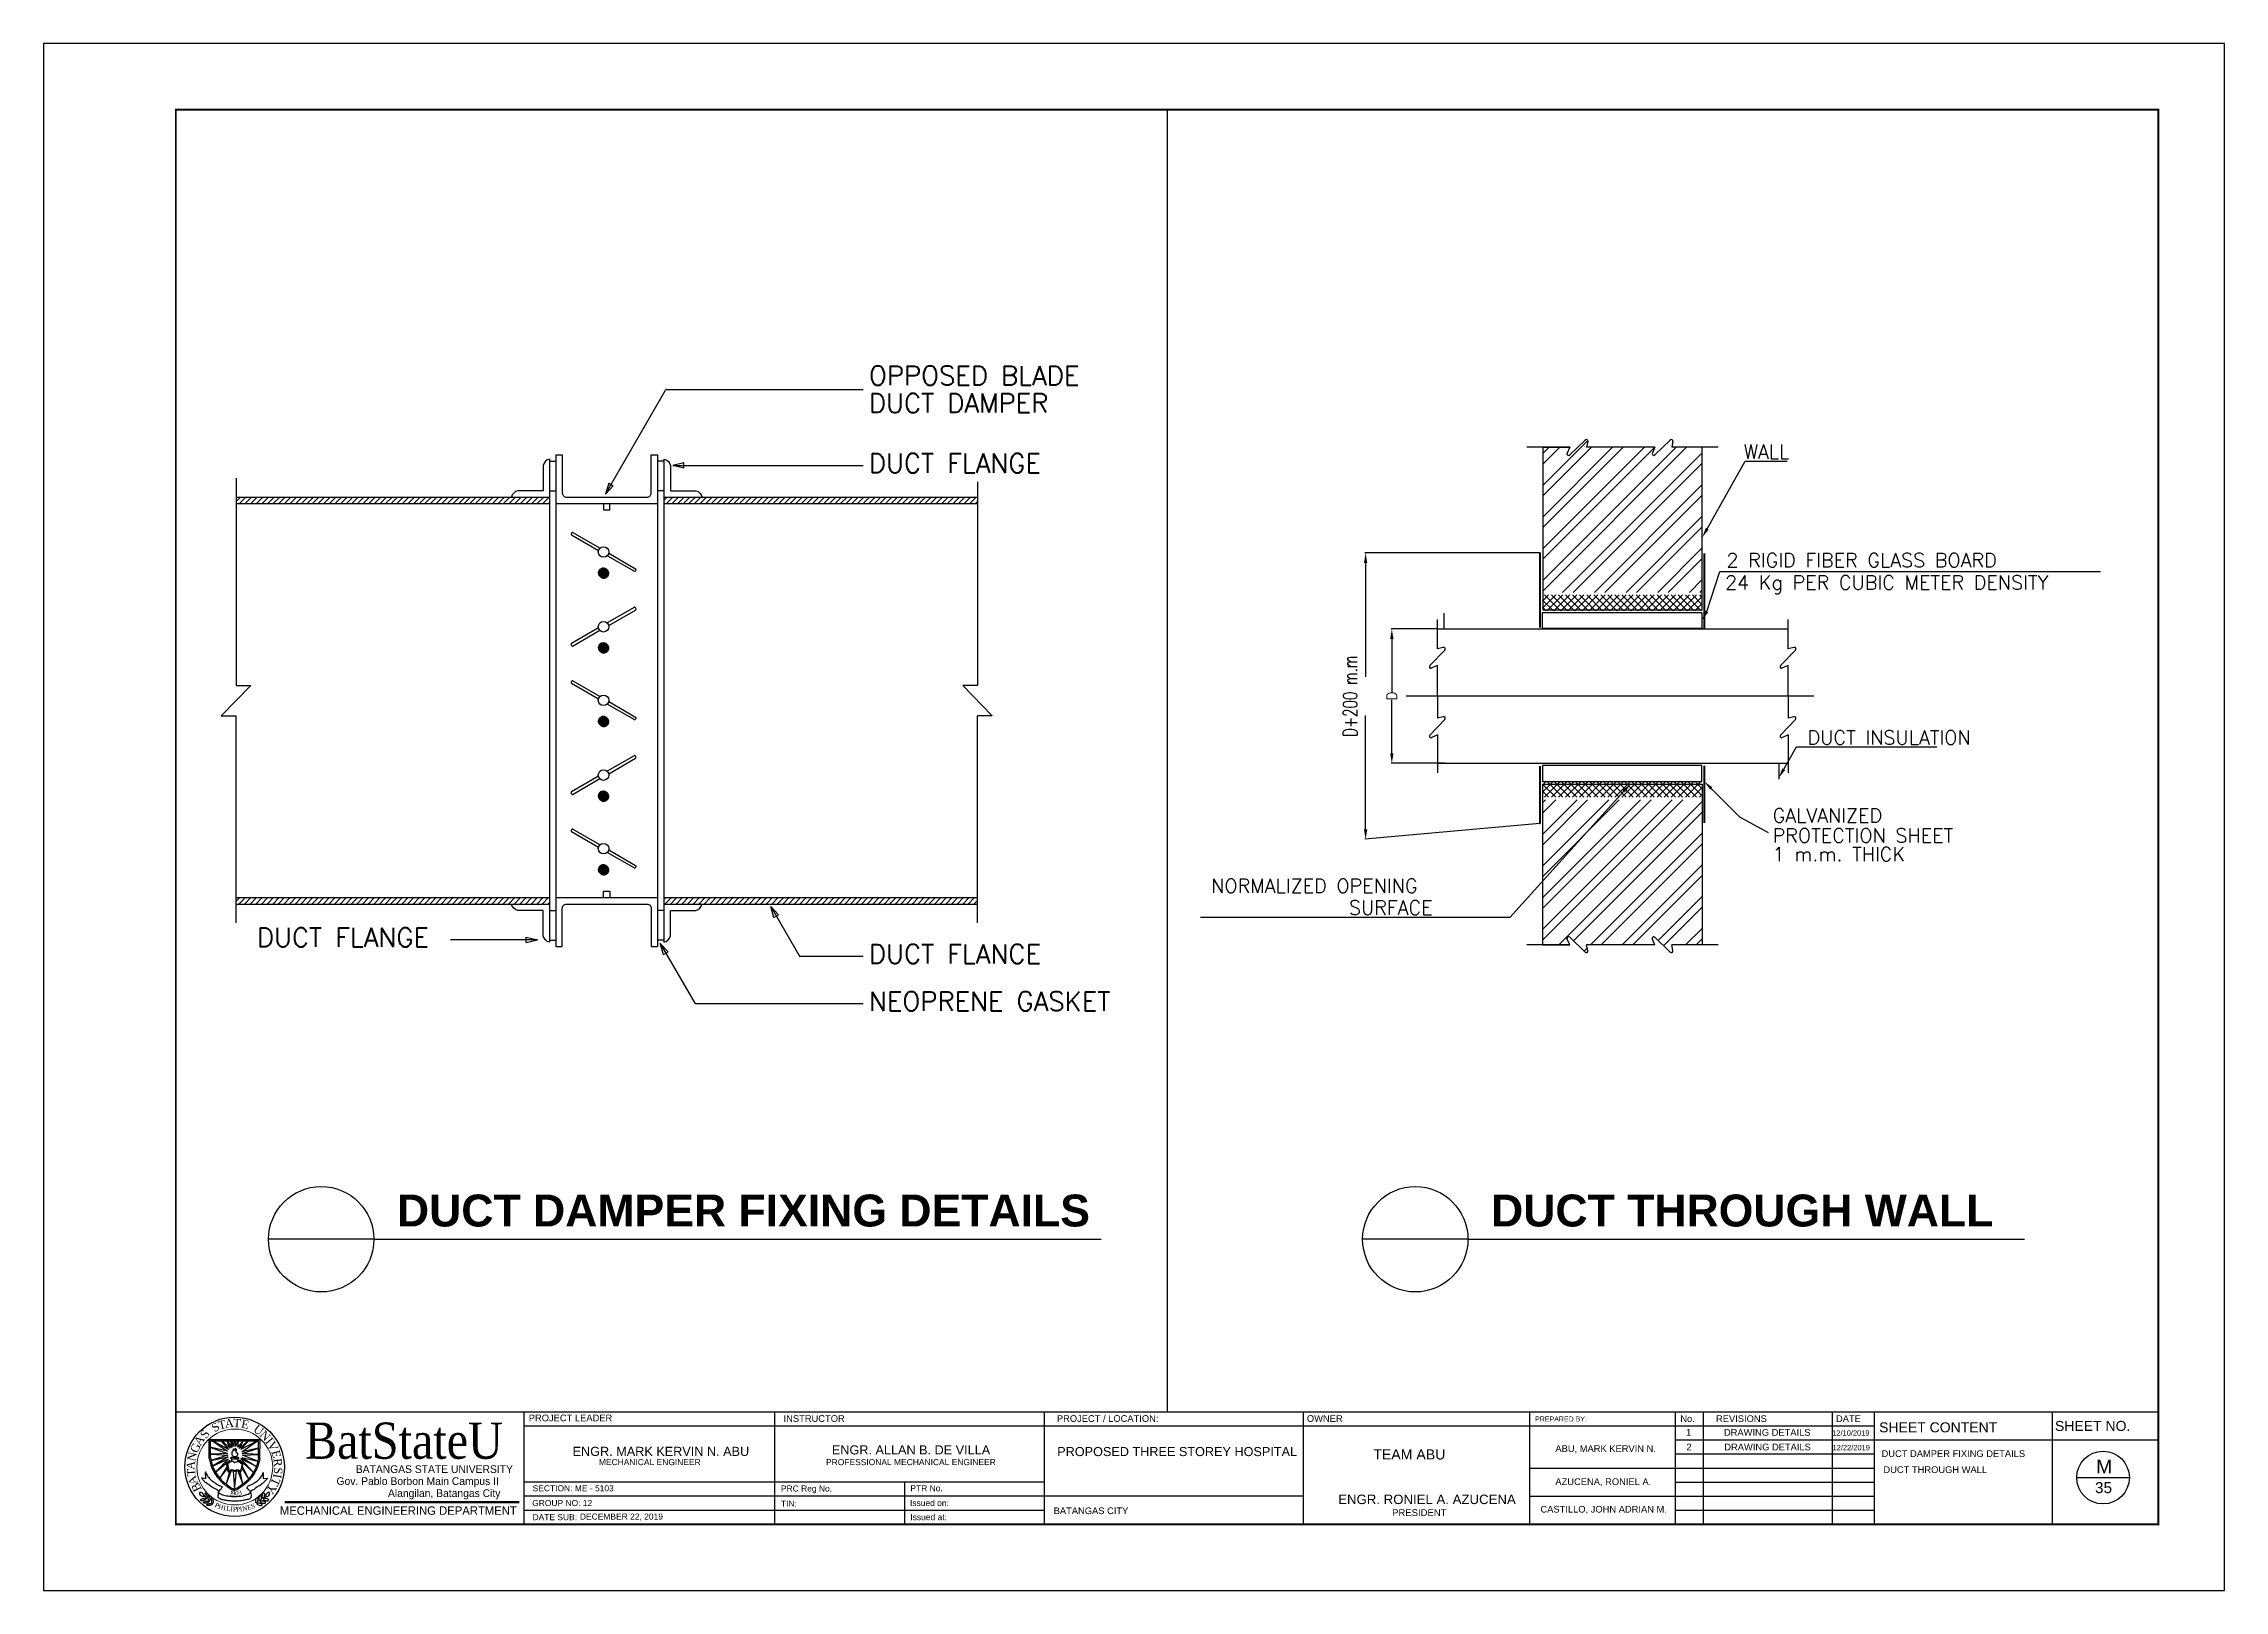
# Model space of a CAD drawing. Header units: millimetres. Extents: x 0 to 531, y -4 to 262.
# Drawn here: x 323.5 to 422.8, y 94.7 to 165.1 of the extents above; entities that cross this region are included whole.
import ezdxf
from ezdxf.enums import TextEntityAlignment as Align

# ---------------------------------------------------------------- set-up
doc = ezdxf.new("R2010")
doc.units = ezdxf.units.MM
doc.linetypes.add('CENTER', pattern=[50.8, 31.75, -6.35, 6.35, -6.35])
doc.layers.add('.1', color=1, linetype='Continuous')
doc.layers.add('template', color=7, linetype='Continuous')
doc.styles.add('arial', font='arial.ttf')
doc.styles.add('CGOTHIC', font='GOTHIC.TTF')
doc.styles.add('GARAMOND', font='GARA.TTF')
doc.styles.add('ROMANS', font='romans.shx', dxfattribs={"width": 0.8, "height": 100})
doc.styles.get("Standard").update_dxf_attribs({"font": 'arial.ttf'})
pattern_1 = [(45, (-163.16862, 13.26583), (-0.1278579, 0.1278579), [])]

msp = doc.modelspace()

# ---------------------------------------------------------------- texts
at = {"style": 'ROMANS'}
for s, height, p in [('OPPOSED BLADE', 0.8662, (361.07, 149.597)), ('DUCT DAMPER', 0.8662, (361.07, 148.343)), ('DUCT FLANGE', 0.8662, (361.067, 145.609)), ('2 RIGID FIBER GLASS BOARD', 0.63946, (400.109, 141.311)), ('24 Kg PER CUBIC METER DENSITY', 0.63946, (400.046, 140.288)), ('GALVANIZED', 0.6395, (402.208, 129.691)), ('PROTECTION SHEET', 0.63946, (402.208, 128.783)), ('1 m.m. THICK', 0.63946, (402.208, 127.926)), ('NORMALIZED OPENING ', 0.63946, (376.647, 126.491)), ('SURFACE', 0.6395, (382.922, 125.493)), ('DUCT FLANGE', 0.8662, (333.208, 124.028)), ('DUCT FLANCE', 0.8662, (361.07, 123.277)), ('NEOPRENE GASKET', 0.8662, (361.07, 121.119))]:
    msp.add_text(s, height=height, dxfattribs=at).set_placement(p)
for s, height, p in [('WALL', 0.6395, (401.923, 146.565)), ('DUCT INSULATION', 0.63946, (407.513, 133.561))]:
    msp.add_text(s, height=height, dxfattribs=at).set_placement(p, align=Align.MIDDLE)
at = {"style": 'ROMANS', "width": 0.7}
msp.add_text('D+200 m.m', height=0.6394, rotation=90, dxfattribs=at).set_placement((382.981, 135.441), align=Align.MIDDLE)
at = {"linetype": 'ByBlock', "style": 'ROMANS'}
msp.add_text('D', height=0.453, rotation=90, dxfattribs=at).set_placement((384.874, 135.441), align=Align.MIDDLE_CENTER)
at = {"char_height": 1.45195, "attachment_point": 1, "style": 'arial'}
for s, insert in [('{\\fArial|b1|i0|c0|p34;DUCT DAMPER FIXING DETAILS}', (339.583, 112.754)), ('{\\fArial|b1|i0|c0|p34;DUCT THROUGH WALL}', (389.39, 112.754))]:
    msp.add_mtext_dynamic_manual_height_columns(s, width=43.36072, gutter_width=1, heights=[0], dxfattribs=dict(at, insert=insert))
at = {"layer": 'template', "width": 1}
for s, height, style, p in [('BatStateU', 1.6503, 'GARAMOND', (339.9, 100.73)), ('BATANGAS STATE UNIVERSITY', 0.35128, 'CGOTHIC', (341.286, 100.083)), ('Gov. Pablo Borbon Main Campus II', 0.35128, 'CGOTHIC', (340.527, 99.538)), ('Alangilan, Batangas City', 0.35128, 'CGOTHIC', (341.735, 98.989))]:
    msp.add_text(s, height=height, dxfattribs=dict(at, style=style)).set_placement(p, align=Align.CENTER)
at = {"layer": 'template', "style": 'arial'}
for s, height, p in [('PROJECT LEADER', 0.30409, (345.585, 102.437)), ('INSTRUCTOR', 0.304, (357.184, 102.41)), ('PROJECT / LOCATION:', 0.30402, (369.626, 102.41)), ('PROJECT / LOCATION:', 0.30402, (369.626, 102.41)), ('PROJECT / LOCATION:', 0.30402, (369.626, 102.41)), ('OWNER', 0.304, (381.007, 102.41)), ('PREPARED BY: ', 0.22802, (391.399, 102.428)), ('No.', 0.304, (398.007, 102.403)), ('REVISIONS', 0.304, (399.633, 102.403)), ('DATE', 0.304, (405.094, 102.403)), ('SHEET CONTENT', 0.45603, (407.057, 101.933)), ('SHEET NO.', 0.456, (415.063, 101.997)), ('ENGR. MARK KERVIN N. ABU', 0.41257, (347.58, 100.861)), ('ENGR. ALLAN B. DE VILLA', 0.41257, (359.383, 100.928)), ('PROPOSED THREE STOREY HOSPITAL', 0.41257, (369.641, 100.852)), ('ABU, MARK KERVIN N.', 0.30402, (392.319, 101.04)), ('1', 0.304, (398.27, 101.783)), ('2', 0.304, (398.286, 101.117)), ('DRAWING DETAILS', 0.30402, (399.993, 101.778)), ('DRAWING DETAILS', 0.30402, (400.009, 101.113)), ('12/10/2019', 0.2432, (404.92, 101.783)), ('12/22/2019', 0.2432, (404.937, 101.118)), ('MECHANICAL ENGINEER', 0.27505, (348.776, 100.44)), ('PROFESSIONAL MECHANICAL ENGINEER', 0.27505, (359.117, 100.44)), ('TEAM ABU', 0.4598, (384.028, 100.698)), ('DUCT DAMPER FIXING DETAILS', 0.30402, (407.168, 100.813)), ('DUCT THROUGH WALL', 0.30402, (407.253, 100.082)), ('M', 0.624, (416.94, 100.06)), ('SECTION: ME - 5103', 0.27505, (345.76, 99.252)), ('PRC Reg No.', 0.27505, (357.063, 99.239)), ('PTR No.', 0.275, (362.957, 99.252)), ('AZUCENA, RONIEL A.', 0.30402, (392.319, 99.534)), ('35', 0.4993, (416.885, 99.167)), ('GROUP NO: 12', 0.27505, (345.741, 98.579)), ('TIN:', 0.275, (357.063, 98.556)), ('Issued on:', 0.275, (362.939, 98.579)), ('BATANGAS CITY', 0.30402, (369.479, 98.211)), ('ENGR. RONIEL A. AZUCENA', 0.43038, (382.432, 98.668)), ('PRESIDENT', 0.3099, (384.885, 98.124)), ('CASTILLO, JOHN ADRIAN M.', 0.30402, (391.639, 98.282)), ('DATE SUB:', 0.275, (345.756, 97.936)), ('DECEMBER 22, 2019', 0.27505, (347.913, 97.962)), ('Issued at:', 0.275, (362.954, 97.936))]:
    msp.add_text(s, height=height, dxfattribs=at).set_placement(p)
at = {"layer": 'template', "attachment_point": 1}
for s, insert, char_height, width, rotation in [('{\\fTimes New Roman|b0|i0|c0|p18;S}', (331.088, 102.243), 0.37713, 29.67394, 33.23179), ('{\\fTimes New Roman|b0|i0|c0|p18;T}', (331.404, 102.42), 0.37713, 29.67394, 14.44799), ('{\\fTimes New Roman|b0|i0|c0|p18;A}', (331.727, 102.517), 0.37713, 29.67394, 5.71852), ('{\\fTimes New Roman|b0|i0|c0|p18;T}', (332.143, 102.552), 0.37713, 0.3193, 356.81503), ('{\\fTimes New Roman|b0|i0|c0|p18;E}', (332.54, 102.523), 0.37713, 29.67394, 348.69045), ('{\\fTimes New Roman|b0|i0|c0|p18;U}', (333.232, 102.314), 0.37713, 29.67394, 323.50126), ('{\\fTimes New Roman|b0|i0|c0|p18;G}', (330.15, 101.115), 0.37713, 29.67394, 65.93474), ('{\\fTimes New Roman|b0|i0|c0|p18;A}', (330.314, 101.502), 0.37713, 29.67394, 56.11039), ('{\\fTimes New Roman|b0|i0|c0|p18;S}', (330.59, 101.828), 0.37713, 29.67394, 56.11039), ('{\\fTimes New Roman|b0|i0|c0|p18;N}', (333.569, 102.057), 0.37713, 29.67394, 314.13564), ('{\\fTimes New Roman|b0|i0|c0|p18;I}', (333.869, 101.743), 0.37713, 29.67394, 308.6454), ('{\\fTimes New Roman|b0|i0|c0|p18;V}', (334, 101.574), 0.37713, 29.67394, 298.20017), ('{\\fTimes New Roman|b0|i0|c0|p18;A}', (329.995, 100.242), 0.37713, 29.67394, 85.53705), ('{\\fTimes New Roman|b0|i0|c0|p18;N}', (330.026, 100.676), 0.37713, 29.67394, 77.56161), ('{\\fTimes New Roman|b0|i0|c0|p18;E}', (334.225, 101.162), 0.37713, 29.67394, 285.47868), ('{\\fTimes New Roman|b0|i0|c0|p18;R}', (334.333, 100.771), 0.37713, 29.67394, 276.19955), ('{\\fTimes New Roman|b0|i0|c0|p18;S}', (334.38, 100.329), 0.37713, 29.67394, 266.05857), ('{\\fTimes New Roman|b0|i0|c0|p18;T}', (330.046, 99.921), 0.37713, 29.67394, 94.26652), ('{\\fTimes New Roman|b0|i0|c0|p18;A}', (330.18, 99.488), 0.37713, 29.67394, 110.36673), ('{\\fTimes New Roman|b0|i0|c0|p18;B}', (330.362, 99.182), 0.37713, 29.67394, 115.18408), ('{\\fTimes New Roman|b0|i0|c0|p18;3}', (332.331, 99.264), 0.21119, 29.67394, 14.57269), ('{\\fTimes New Roman|b0|i0|c0|p18;Y}', (334.141, 99.407), 0.37713, 29.67394, 237.49398), ('{\\fTimes New Roman|b0|i0|c0|p18;T}', (334.291, 99.759), 0.37713, 29.67394, 245.97799), ('{\\fTimes New Roman|b0|i0|c0|p18;I}', (334.338, 100.003), 0.37713, 29.67394, 259.8108), ('{\\fTimes New Roman|b0|i0|c0|p18;P}', (331.357, 98.744), 0.21119, 29.67394, 333.24497), ('{\\fTimes New Roman|b0|i0|c0|p18;P}', (331.363, 98.744), 0.21119, 29.67394, 333.24497), ('{\\fTimes New Roman|b0|i0|c0|p18;H}', (331.489, 98.669), 0.21119, 29.67394, 342.36893), ('{\\fTimes New Roman|b0|i0|c0|p18;I}', (331.705, 98.599), 0.21119, 29.67394, 350.74463), ('{\\fTimes New Roman|b0|i0|c0|p18;L}', (331.835, 98.58), 0.21119, 29.67394, 350.69674), ('{\\fTimes New Roman|b0|i0|c0|p18;1}', (331.979, 99.287), 0.21119, 29.67394, 350.69674), ('{\\fTimes New Roman|b0|i0|c0|p18;I}', (332.011, 98.547), 0.21119, 29.67394, 357.83253), ('{\\fTimes New Roman|b0|i0|c0|p18;9}', (332.061, 99.266), 0.21119, 29.67394, 359.89652), ('{\\fTimes New Roman|b0|i0|c0|p18;P}', (332.117, 98.537), 0.21119, 29.67394, 359.89652), ('{\\fTimes New Roman|b0|i0|c0|p18;0}', (332.217, 99.261), 0.21119, 29.67394, 359.89652), ('{\\fTimes New Roman|b0|i0|c0|p18;P}', (332.25, 98.53), 0.21119, 29.67394, 7.51618), ('{\\fTimes New Roman|b0|i0|c0|p18;I}', (332.412, 98.538), 0.21119, 29.67394, 9.03911), ('{\\fTimes New Roman|b0|i0|c0|p18;N}', (332.52, 98.547), 0.21119, 29.67394, 12.92447), ('{\\fTimes New Roman|b0|i0|c0|p18;E}', (332.743, 98.603), 0.21119, 29.67394, 14.57269), ('{\\fTimes New Roman|b0|i0|c0|p18;S}', (332.922, 98.655), 0.21119, 29.67394, 14.57269)]:
    msp.add_mtext(s, dxfattribs=dict(at, insert=insert, char_height=char_height, width=width, rotation=rotation))
at = {"layer": 'template', "linetype": 'Continuous', "lineweight": 0, "insert": (334.254, 98.564), "char_height": 0.38403, "width": 12.18966, "attachment_point": 1}
msp.add_mtext('{\\fCentury Gothic|b0|i0|c0|p34;\\C7;MECHANICAL ENGINEERING DEPARTMENT}', dxfattribs=at)

# ---------------------------------------------------------------- blocks, each defined once
blk = doc.blocks.new('*X16')
at = {"color": 0, "linetype": 'Continuous'}
for p, q in [((-3.59, 131.65), (7.68, 142.91)), ((-3.59, 107.78), (29.84, 141.21)), ((-3.59, 115.74), (21.89, 141.21)), ((-3.59, 123.69), (13.93, 141.21)), ((-3.59, 139.6), (-1.98, 141.21)), ((-3.59, 105.13), (32.49, 141.21)), ((-3.59, 113.09), (24.54, 141.21)), ((-3.59, 121.04), (16.58, 141.21)), ((-3.59, 129), (8.63, 141.21)), ((-3.59, 136.95), (0.67, 141.21)), ((1.39, 104.8), (36.41, 139.83)), ((4.04, 104.8), (36.41, 137.18)), ((9.35, 104.8), (36.41, 131.87)), ((12, 104.8), (36.41, 129.22)), ((17.3, 104.8), (36.41, 123.92)), ((19.95, 104.8), (36.41, 121.27)), ((25.26, 104.8), (36.41, 115.96)), ((27.91, 104.8), (36.41, 113.31)), ((33.21, 104.8), (36.41, 108.01)), ((35.86, 104.8), (36.41, 105.36))]:
    blk.add_line(p, q, dxfattribs=at)
blk = doc.blocks.new('*X14')
at = {"color": 0, "linetype": 'Continuous'}
for p, q in [((-3.67, 54.66), (-0.94, 57.39)), ((-3.67, 56.43), (-2.71, 57.39)), ((-0.36, 53.39), (-3.67, 56.71)), ((-2.13, 53.39), (-3.67, 54.94)), ((-3.18, 53.39), (0.82, 57.39)), ((1.41, 53.39), (-2.59, 57.39)), ((-1.41, 53.39), (2.59, 57.39)), ((3.18, 53.39), (-0.82, 57.39)), ((0.36, 53.39), (4.36, 57.39)), ((4.94, 53.39), (0.94, 57.39)), ((2.13, 53.39), (6.13, 57.39)), ((6.71, 53.39), (2.71, 57.39)), ((3.89, 53.39), (7.89, 57.39)), ((8.48, 53.39), (4.48, 57.39)), ((5.66, 53.39), (9.66, 57.39)), ((10.25, 53.39), (6.25, 57.39)), ((7.43, 53.39), (11.43, 57.39)), ((12.02, 53.39), (8.02, 57.39)), ((9.2, 53.39), (13.2, 57.39)), ((13.78, 53.39), (9.78, 57.39)), ((10.97, 53.39), (14.97, 57.39)), ((15.55, 53.39), (11.55, 57.39)), ((12.73, 53.39), (16.73, 57.39)), ((17.32, 53.39), (13.32, 57.39)), ((14.5, 53.39), (18.5, 57.39)), ((19.09, 53.39), (15.09, 57.39)), ((16.27, 53.39), (20.27, 57.39)), ((20.85, 53.39), (16.85, 57.39)), ((18.04, 53.39), (22.04, 57.39)), ((22.62, 53.39), (18.62, 57.39)), ((19.8, 53.39), (23.8, 57.39)), ((24.39, 53.39), (20.39, 57.39)), ((21.57, 53.39), (25.57, 57.39)), ((26.16, 53.39), (22.16, 57.39)), ((23.34, 53.39), (27.34, 57.39)), ((27.93, 53.39), (23.93, 57.39)), ((25.11, 53.39), (29.11, 57.39)), ((29.69, 53.39), (25.69, 57.39)), ((26.88, 53.39), (30.88, 57.39)), ((31.46, 53.39), (27.46, 57.39)), ((28.64, 53.39), (32.64, 57.39)), ((33.23, 53.39), (29.23, 57.39)), ((30.41, 53.39), (34.41, 57.39)), ((35, 53.39), (31, 57.39)), ((32.18, 53.39), (36.18, 57.39)), ((36.33, 53.83), (32.76, 57.39)), ((33.95, 53.39), (36.33, 55.77)), ((36.33, 55.6), (34.53, 57.39)), ((36.33, 57.36), (36.3, 57.39)), ((35.71, 53.39), (36.33, 54))]:
    blk.add_line(p, q, dxfattribs=at)
blk = doc.blocks.new('*X15')
at = {"color": 0, "linetype": 'Continuous'}
for p, q in [((-3.59, 20.28), (28.87, 52.74)), ((-3.59, 28.23), (20.92, 52.74)), ((-3.59, 36.19), (12.96, 52.74)), ((-3.59, 44.14), (5.01, 52.74)), ((-3.59, 52.1), (-2.95, 52.74)), ((-3.59, 17.63), (31.52, 52.74)), ((-3.59, 25.58), (23.57, 52.74)), ((-3.59, 33.54), (15.61, 52.74)), ((-3.59, 41.49), (7.66, 52.74)), ((-3.59, 49.45), (-0.3, 52.74)), ((0.42, 16.33), (36.41, 52.32)), ((4.1, 17.36), (36.41, 49.67)), ((8.38, 16.33), (36.41, 44.37)), ((11.03, 16.33), (36.41, 41.72)), ((16.33, 16.33), (36.41, 36.41)), ((18.98, 16.33), (36.41, 33.76)), ((25.39, 17.43), (36.41, 28.46)), ((26.74, 16.13), (36.41, 25.81)), ((24.29, 16.33), (24.47, 16.52)), ((32.24, 16.33), (36.41, 20.5)), ((34.89, 16.33), (36.41, 17.85)), ((3.07, 16.33), (3.15, 16.41)), ((6.81, 14.76), (7.57, 15.53))]:
    blk.add_line(p, q, dxfattribs=at)

# ---------------------------------------------------------------- hatches: boundary and pattern name
h = msp.add_hatch()
h.set_pattern_fill('ANSI31', color=256, scale=1.446547, style=0)
h.set_pattern_definition(pattern_1)
h.paths.add_polyline_path([(332.26, 144.205), (346.532, 144.205), (346.532, 144.494), (332.26, 144.494)])
h = msp.add_hatch()
h.set_pattern_fill('ANSI31', color=256, scale=1.446547, style=0)
h.set_pattern_definition(pattern_1)
h.paths.add_polyline_path([(351.74, 144.205), (366.012, 144.205), (366.012, 144.494), (351.74, 144.494)])
h = msp.add_hatch()
h.set_pattern_fill('ANSI31', color=256, scale=0.096436, style=0)
h.set_pattern_definition([(45, (-163.168621, 13.265827), (-0.00852386, 0.00852386), [])])
h.paths.add_polyline_path([(349.23, 141.036, 1), (348.748, 141.036, 1)])
h.paths.add_polyline_path([(348.748, 137.634, 1), (349.23, 137.634, 1)])
h.paths.add_polyline_path([(348.748, 134.285, 1), (349.23, 134.285, 1)])
h.paths.add_polyline_path([(349.23, 130.883, 1), (348.748, 130.883, 1)])
h.paths.add_polyline_path([(349.23, 127.535, 1), (348.748, 127.535, 1)])
h = msp.add_hatch()
h.set_pattern_fill('ANSI31', color=256, scale=1.446547, style=0)
h.set_pattern_definition([(45, (-229.9994, 23.61976), (-0.1278579, 0.1278579), [])])
h.paths.add_polyline_path([(332.26, 125.978), (346.532, 125.978), (346.532, 126.268), (332.26, 126.268)])
h = msp.add_hatch()
h.set_pattern_fill('ANSI31', color=256, scale=1.446547, style=0)
h.set_pattern_definition(pattern_1)
h.paths.add_polyline_path([(351.74, 125.978), (366.012, 125.978), (366.012, 126.268), (351.74, 126.268)])

# ---------------------------------------------------------------- linework, layer by layer
at = {"layer": '.1', "color": 0}
msp.add_line((422.775, 165.136), (323.499, 165.136), dxfattribs=at)
for p, q in [((374.641, 162.128), (374.641, 102.869)), ((349.073, 144.628), (351.811, 149.371)), ((351.853, 149.395), (360.807, 149.395)), ((346.532, 146.23), (346.532, 124.242)), ((346.532, 146.134), (346.821, 146.134)), ((346.821, 146.423), (346.821, 124.05)), ((351.45, 146.423), (351.45, 124.05)), ((351.74, 146.134), (351.45, 146.134)), ((351.74, 146.23), (351.74, 124.242)), ((352.647, 146.058), (352.139, 145.936)), ((352.139, 145.936), (360.807, 145.936)), ((352.647, 145.814), (352.139, 145.936)), ((352.647, 145.814), (352.647, 146.058)), ((332.26, 145.354), (332.26, 135.929)), ((349.222, 145.129), (349.073, 144.628)), ((349.432, 145.007), (349.073, 144.628)), ((349.222, 145.129), (349.432, 145.007)), ((366.012, 145.192), (366.012, 135.929)), ((332.26, 144.494), (346.532, 144.494)), ((332.26, 144.205), (346.532, 144.205)), ((346.532, 144.783), (346.821, 144.783)), ((346.821, 144.205), (351.45, 144.205)), ((351.74, 144.783), (351.45, 144.783)), ((351.74, 144.494), (366.012, 144.494)), ((351.74, 144.205), (366.012, 144.205)), ((347.537, 142.861), (347.517, 142.827)), ((348.754, 142.057), (347.535, 142.761)), ((348.822, 142.174), (347.603, 142.878)), ((410.086, 141.11), (417.139, 141.11)), ((348.754, 138.541), (347.535, 137.837)), ((348.822, 138.424), (347.603, 137.72)), ((347.537, 137.738), (347.517, 137.771)), ((347.537, 136.11), (347.517, 136.077)), ((348.754, 135.307), (347.535, 136.011)), ((348.822, 135.424), (347.603, 136.128)), ((332.935, 135.929), (331.584, 134.543)), ((332.26, 135.929), (332.935, 135.929)), ((366.012, 135.929), (365.337, 135.929)), ((365.337, 135.929), (366.687, 134.543)), ((331.584, 134.543), (332.26, 134.543)), ((332.26, 125.119), (332.26, 134.543)), ((366.687, 134.543), (366.012, 134.543)), ((366.012, 125.119), (366.012, 134.543)), ((348.754, 131.79), (347.535, 131.086)), ((348.822, 131.673), (347.603, 130.969)), ((395.428, 131.117), (390.253, 125.363)), ((347.537, 130.987), (347.517, 131.02)), ((347.537, 129.36), (347.517, 129.326)), ((348.754, 128.556), (347.535, 129.26)), ((348.822, 128.673), (347.603, 129.377)), ((332.26, 126.268), (346.532, 126.268)), ((346.821, 126.268), (351.45, 126.268)), ((351.74, 126.268), (366.012, 126.268)), ((332.26, 125.978), (346.532, 125.978)), ((346.532, 125.689), (346.821, 125.689)), ((351.74, 125.689), (351.45, 125.689)), ((351.74, 125.978), (366.012, 125.978)), ((356.958, 125.481), (356.599, 125.86)), ((356.599, 125.86), (357.902, 123.604)), ((356.748, 125.359), (356.599, 125.86)), ((356.748, 125.359), (356.958, 125.481)), ((390.253, 125.363), (376.168, 125.363)), ((345.978, 124.355), (342.015, 124.355)), ((345.47, 124.233), (345.47, 124.477)), ((345.47, 124.477), (345.978, 124.355)), ((345.47, 124.233), (345.978, 124.355)), ((346.532, 124.339), (346.821, 124.339)), ((351.74, 124.339), (351.45, 124.339)), ((351.573, 124.184), (353.14, 121.47)), ((351.721, 123.684), (351.573, 124.184)), ((351.932, 123.805), (351.573, 124.184)), ((351.721, 123.684), (351.932, 123.805)), ((357.902, 123.604), (360.807, 123.604)), ((353.181, 121.446), (360.807, 121.446)), ((338.534, 110.72), (333.738, 110.72)), ((338.534, 110.72), (371.635, 110.72)), ((388.341, 110.72), (383.545, 110.72)), ((388.341, 110.72), (413.681, 110.72))]:
    msp.add_line(p, q)
at = {"linetype": 'Continuous'}
for p, q in [((392.971, 146.416), (393.676, 147.094)), ((393.797, 147.025), (393.738, 146.767)), ((396.846, 146.416), (397.551, 147.094)), ((397.672, 147.025), (397.613, 146.767)), ((392.977, 146.767), (391.022, 146.767)), ((391.748, 146.767), (391.748, 139.367)), ((391.748, 146.767), (392.977, 146.767)), ((392.977, 146.767), (392.848, 146.473)), ((396.852, 146.767), (393.738, 146.767)), ((396.852, 146.767), (396.723, 146.473)), ((399.729, 146.767), (397.613, 146.767)), ((399.004, 146.767), (397.613, 146.767)), ((399.004, 139.367), (399.004, 146.767)), ((399.23, 143.058), (400.964, 146.126)), ((400.964, 146.126), (402.872, 146.126)), ((399.215, 139.294), (399.804, 141.11)), ((399.804, 141.11), (410.086, 141.11)), ((387.249, 138.495), (387.249, 139.221)), ((391.732, 139.249), (398.988, 139.249)), ((391.732, 138.523), (391.732, 139.249)), ((391.748, 139.367), (399.004, 139.367)), ((398.988, 139.249), (398.988, 138.523)), ((386.959, 137.598), (386.959, 138.931)), ((386.959, 138.495), (402.922, 138.495)), ((398.988, 138.523), (391.732, 138.523)), ((402.922, 137.598), (402.922, 138.931)), ((386.608, 136.831), (387.286, 137.536)), ((387.217, 137.657), (386.959, 137.598)), ((402.571, 136.831), (403.249, 137.536)), ((403.18, 137.657), (402.922, 137.598)), ((386.959, 136.837), (386.665, 136.708)), ((386.959, 135.441), (386.959, 136.837)), ((386.959, 135.441), (386.959, 136.837)), ((402.922, 136.837), (402.627, 136.708)), ((402.922, 135.441), (402.922, 136.837)), ((386.959, 135.441), (386.959, 134.436)), ((386.959, 135.441), (386.959, 134.436)), ((402.922, 135.441), (402.922, 134.436)), ((386.608, 133.669), (387.286, 134.374)), ((387.217, 134.495), (386.959, 134.436)), ((402.571, 133.669), (403.249, 134.374)), ((403.18, 134.495), (402.922, 134.436)), ((386.959, 133.675), (386.665, 133.546)), ((386.959, 133.675), (386.959, 131.95)), ((402.922, 133.675), (402.627, 133.546)), ((402.713, 132.111), (403.303, 133.132)), ((402.922, 133.675), (402.922, 131.95)), ((403.303, 133.132), (409.69, 133.132)), ((386.959, 132.386), (402.922, 132.386)), ((398.988, 132.282), (391.732, 132.282)), ((391.732, 132.282), (391.732, 131.557)), ((398.988, 131.557), (398.988, 132.282)), ((402.486, 132.386), (402.486, 131.66)), ((391.732, 131.557), (398.988, 131.557)), ((391.748, 131.438), (399.004, 131.438)), ((391.748, 124.114), (391.748, 131.438)), ((399.004, 131.438), (399.004, 124.114)), ((399.414, 131.238), (400.702, 129.95)), ((400.702, 129.95), (402.008, 129.23)), ((392.977, 124.114), (391.022, 124.114)), ((391.748, 124.114), (392.977, 124.114)), ((392.977, 124.114), (392.848, 124.408)), ((392.971, 124.465), (393.676, 123.787)), ((396.852, 124.114), (393.738, 124.114)), ((393.797, 123.856), (393.738, 124.114)), ((396.852, 124.114), (396.723, 124.408)), ((396.846, 124.465), (397.551, 123.787)), ((399.004, 124.114), (397.613, 124.114)), ((399.729, 124.114), (397.613, 124.114)), ((397.672, 123.856), (397.613, 124.114))]:
    msp.add_line(p, q, dxfattribs=at)
at = {"linetype": 'ByBlock'}
for p, q in [((391.604, 141.957), (383.647, 141.957)), ((383.68, 141.503), (383.68, 136.321)), ((386.948, 138.495), (384.841, 138.495)), ((384.874, 138.042), (384.874, 135.608)), ((384.874, 132.839), (384.874, 135.273)), ((383.68, 129.378), (383.68, 134.56)), ((387.238, 132.386), (384.841, 132.386)), ((391.604, 129.644), (383.647, 128.924))]:
    msp.add_line(p, q, dxfattribs=at)
at = {"linetype": 'CENTER'}
msp.add_line((404.083, 135.441), (385.521, 135.441), dxfattribs=at)
for points in [[(346.532, 146.23, 0.302045), (346.243, 145.941), (346.243, 144.783), (345.086, 144.783, 0.302045), (344.796, 144.494)], [(346.821, 146.423), (347.111, 146.423), (347.111, 144.687, 0.414214), (347.304, 144.494), (350.968, 144.494, 0.414214), (351.161, 144.687), (351.161, 146.423), (351.45, 146.423)], [(351.74, 146.23, -0.302045), (352.029, 145.941), (352.029, 144.783), (353.186, 144.783, -0.302045), (353.476, 144.494)], [(349.223, 141.943), (350.442, 141.239, -0.414214), (350.46, 141.173), (350.44, 141.14, -0.414214), (350.375, 141.122), (349.155, 141.826)], [(349.223, 138.655), (350.442, 139.359, 0.414214), (350.46, 139.425), (350.44, 139.459, 0.414214), (350.375, 139.476), (349.155, 138.772)], [(349.223, 135.192), (350.442, 134.488, -0.414214), (350.46, 134.423), (350.44, 134.389, -0.414214), (350.375, 134.372), (349.155, 135.075)], [(349.223, 131.905), (350.442, 132.609, 0.414214), (350.46, 132.675), (350.44, 132.708, 0.414214), (350.375, 132.726), (349.155, 132.022)], [(349.223, 128.442), (350.442, 127.738, -0.414214), (350.46, 127.672), (350.44, 127.639, -0.414214), (350.375, 127.621), (349.155, 128.325)], [(346.532, 124.242, -0.302045), (346.243, 124.532), (346.243, 125.689), (345.086, 125.689, -0.302045), (344.796, 125.978)], [(346.821, 124.05), (347.111, 124.05), (347.111, 125.785, -0.414214), (347.304, 125.978), (350.968, 125.978, -0.414214), (351.161, 125.785), (351.161, 124.05), (351.45, 124.05)], [(351.74, 124.242, 0.302045), (352.029, 124.532), (352.029, 125.689), (353.186, 125.689, 0.302045), (353.476, 125.978)]]:
    msp.add_lwpolyline(points, format="xyb")
for points in [[(348.991, 144.205), (348.991, 143.915), (349.281, 143.915), (349.281, 144.205)], [(348.991, 126.268), (348.991, 126.557), (349.281, 126.557), (349.281, 126.268)]]:
    msp.add_lwpolyline(points)
at = {"linetype": 'Continuous', "const_width": 0.0907}
for points in [[(391.615, 138.549), (391.615, 141.957)], [(399.106, 138.528), (399.106, 141.935)], [(391.615, 132.256), (391.615, 129.644)], [(399.106, 132.278), (399.106, 129.665)]]:
    msp.add_lwpolyline(points, dxfattribs=at)
for centre, radius in [((348.989, 142), 0.241), ((348.989, 138.598), 0.241), ((348.989, 135.25), 0.241), ((348.989, 131.847), 0.241), ((348.989, 128.499), 0.241), ((336.136, 110.72), 2.398), ((385.943, 110.72), 2.398)]:
    msp.add_circle(centre, radius)
for centre, start, end in [((351.853, 149.347), 90, 150), ((351.575, 148.864), 90, 150), ((350.851, 147.611), 90, 150), ((347.559, 142.803), 150, 240), ((347.578, 142.837), 60, 150), ((347.559, 137.795), 120, 210), ((347.578, 137.762), 210, 300), ((347.559, 136.053), 150, 240), ((347.578, 136.086), 60, 150), ((347.559, 131.044), 120, 210), ((347.578, 131.011), 210, 300), ((347.559, 129.302), 150, 240), ((347.578, 129.336), 60, 150), ((353.181, 121.494), 210, 270)]:
    msp.add_arc(centre, 0.0482, start, end)
at = {"linetype": 'Continuous'}
for centre, start, end in [((393.727, 147.042), 346.78212, 133.85448), ((397.601, 147.042), 346.78212, 133.85448), ((392.921, 146.469), 176.82851, 313.85448), ((396.796, 146.469), 176.82851, 313.85448), ((387.234, 137.586), 316.14552, 103.21788), ((403.196, 137.586), 316.14552, 103.21788), ((386.661, 136.781), 136.14552, 273.17149), ((402.623, 136.781), 136.14552, 273.17149), ((387.234, 134.424), 316.14552, 103.21788), ((403.196, 134.424), 316.14552, 103.21788), ((386.661, 133.619), 136.14552, 273.17149), ((402.623, 133.619), 136.14552, 273.17149), ((392.921, 124.412), 46.14552, 183.17149), ((396.796, 124.412), 46.14552, 183.17149), ((393.727, 123.839), 226.14552, 13.21788), ((397.601, 123.839), 226.14552, 13.21788)]:
    msp.add_arc(centre, 0.0726, start, end, dxfattribs=at)
at = {"linetype": 'ByBlock'}
for p in [(383.68, 141.957), (391.615, 141.957), (384.874, 138.495), (386.959, 138.495), (387.249, 132.386), (391.615, 129.644)]:
    msp.add_point(p, dxfattribs=at)
at = {"linetype": 'Continuous'}
for points in [[(399.296, 143.02), (399.165, 143.096), (399.004, 142.665)], [(399.28, 139.256), (399.149, 139.331), (398.988, 138.901)], [(402.779, 132.073), (402.648, 132.149), (402.486, 131.718)], [(399.363, 131.187), (399.465, 131.29), (399.106, 131.546)]]:
    msp.add_solid(points, dxfattribs=at)
at = {"linetype": 'ByBlock'}
for points in [[(383.604, 141.503), (383.756, 141.503), (383.68, 141.957)], [(384.798, 138.042), (384.949, 138.042), (384.874, 138.495)], [(384.798, 132.839), (384.949, 132.839), (384.874, 132.386)], [(383.604, 129.378), (383.756, 129.378), (383.68, 128.924)]]:
    msp.add_solid(points, dxfattribs=at)
msp.add_solid([(395.376, 131.171), (395.481, 131.063), (395.753, 131.434)])
at = {"layer": 'template'}
for p, q in [((323.499, 165.136), (323.499, 94.741)), ((422.775, 94.741), (422.775, 165.136)), ((329.515, 102.869), (419.766, 102.869)), ((345.362, 102.871), (345.362, 97.749)), ((345.362, 102.869), (345.362, 97.749)), ((356.771, 102.871), (356.771, 97.749)), ((356.771, 102.869), (356.771, 97.749)), ((369.062, 97.749), (369.062, 102.869)), ((380.838, 102.869), (380.838, 97.749)), ((391.14, 102.869), (391.14, 97.749)), ((397.77, 102.869), (397.77, 97.749)), ((399.05, 102.869), (399.05, 97.749)), ((404.915, 102.869), (404.915, 97.749)), ((406.835, 102.869), (406.835, 97.749)), ((414.929, 102.869), (414.929, 97.749)), ((331.042, 101.613), (333.353, 101.609)), ((331.042, 100.747), (331.042, 101.613)), ((331.091, 101.55), (333.288, 101.55)), ((331.091, 100.781), (331.091, 101.55)), ((331.921, 101.153), (331.183, 101.55)), ((331.183, 101.55), (331.866, 101.077)), ((331.622, 101.55), (331.59, 101.517)), ((331.59, 101.517), (331.921, 101.153)), ((331.98, 101.208), (331.622, 101.55)), ((331.872, 101.55), (331.845, 101.55)), ((331.845, 101.55), (331.98, 101.208)), ((332.062, 101.246), (331.872, 101.55)), ((332.062, 101.55), (332.004, 101.532)), ((332.004, 101.532), (332.062, 101.246)), ((332.143, 101.289), (332.062, 101.55)), ((332.165, 101.55), (332.143, 101.289)), ((332.241, 101.55), (332.165, 101.55)), ((332.338, 101.55), (332.241, 101.294)), ((332.241, 101.294), (332.241, 101.55)), ((332.577, 101.55), (332.338, 101.256)), ((332.338, 101.256), (332.376, 101.55)), ((332.376, 101.55), (332.338, 101.55)), ((332.827, 101.55), (332.42, 101.202)), ((332.42, 101.202), (332.577, 101.55)), ((333.239, 101.55), (332.48, 101.148)), ((332.48, 101.148), (332.827, 101.55)), ((332.518, 101.045), (333.239, 101.55)), ((333.288, 100.775), (333.288, 101.55)), ((333.337, 100.747), (333.353, 101.609)), ((345.362, 102.229), (401.933, 102.229)), ((397.77, 101.589), (408.53, 101.589)), ((400.174, 102.229), (406.835, 102.229)), ((405.169, 101.589), (419.766, 101.589)), ((331.866, 101.077), (331.069, 101.251)), ((331.069, 101.251), (331.866, 100.974)), ((331.888, 100.888), (331.117, 100.653)), ((331.117, 100.653), (331.893, 100.823)), ((331.866, 100.974), (331.118, 100.942)), ((331.118, 100.942), (331.888, 100.888)), ((331.893, 100.823), (331.191, 100.391)), ((331.191, 100.391), (331.921, 100.725)), ((331.921, 100.725), (331.324, 100.116)), ((331.324, 100.116), (331.975, 100.66)), ((331.839, 100.356), (331.528, 99.841)), ((331.528, 99.841), (331.85, 100.275)), ((331.805, 100.518), (331.882, 100.162)), ((331.865, 100.51), (331.923, 100.18)), ((332.051, 100.732), (332.051, 100.632)), ((332.331, 100.72), (332.331, 100.62)), ((333.047, 100.104), (332.414, 100.676)), ((332.541, 100.481), (332.46, 100.174)), ((333.185, 100.386), (332.48, 100.725)), ((332.48, 100.725), (333.047, 100.104)), ((332.492, 100.157), (332.586, 100.52)), ((333.288, 101.213), (332.518, 101.045)), ((332.518, 100.79), (333.185, 100.386)), ((332.518, 100.79), (333.255, 100.621)), ((332.523, 100.307), (332.827, 99.814)), ((332.539, 100.964), (333.288, 101.213)), ((333.288, 100.931), (332.539, 100.964)), ((332.55, 100.888), (333.288, 100.931)), ((333.255, 100.621), (332.55, 100.888)), ((332.827, 99.814), (332.556, 100.378)), ((391.14, 100.309), (401.933, 100.309)), ((397.77, 100.949), (406.835, 100.949)), ((400.174, 100.309), (406.835, 100.309)), ((330.694, 99.868), (330.878, 99.83)), ((330.878, 99.83), (330.868, 100.106)), ((331.809, 99.577), (332.056, 100.193)), ((331.964, 100.139), (331.809, 99.577)), ((332.121, 100.177), (332.189, 99.339)), ((332.189, 99.339), (332.273, 100.183)), ((332.344, 100.177), (332.563, 99.572)), ((332.563, 99.572), (332.442, 100.145)), ((333.486, 100.108), (333.498, 99.837)), ((333.498, 99.837), (333.678, 99.843)), ((345.362, 99.679), (369.062, 99.679)), ((362.695, 99.679), (362.695, 97.749)), ((397.77, 99.669), (406.835, 99.669)), ((416.05, 99.873), (418.45, 99.873)), ((345.362, 99.036), (380.838, 99.036)), ((345.362, 98.392), (355.696, 98.392)), ((345.362, 98.392), (369.062, 98.392)), ((356.771, 98.392), (367.105, 98.392)), ((391.14, 99.029), (401.933, 99.029)), ((397.77, 98.389), (406.835, 98.389)), ((400.174, 99.029), (406.835, 99.029)), ((323.499, 94.741), (422.775, 94.741))]:
    msp.add_line(p, q, dxfattribs=at)
at = {"layer": 'template', "linetype": 'Continuous', "ltscale": 0.5}
msp.add_line((356.771, 102.869), (356.771, 97.749), dxfattribs=at)
at = {"layer": 'template', "linetype": 'Continuous', "lineweight": 50}
msp.add_line((334.48, 98.757), (345.14, 98.757), dxfattribs=at)
at = {"layer": 'template', "linetype": 'Continuous', "const_width": 0.0853}
msp.add_lwpolyline([(329.515, 97.749), (419.766, 97.749), (419.766, 162.128), (329.515, 162.128)], close=True, dxfattribs=at)
at = {"layer": 'template'}
for centre, radius in [((332.194, 100.364), 2.263), ((417.25, 99.873), 1.2)]:
    msp.add_circle(centre, radius, dxfattribs=at)
at = {"layer": 'template', "lineweight": 20}
for centre, radius in [((332.194, 100.364), 2.263), ((332.202, 100.357), 1.728)]:
    msp.add_circle(centre, radius, dxfattribs=at)
at = {"layer": 'template'}
for points in [[(331.042, 100.747), (331.112, 100.446), (331.258, 100.11), (331.459, 99.828), (331.861, 99.465), (332.132, 99.308), (332.186, 99.291)], [(331.091, 100.781), (331.161, 100.481), (331.307, 100.145), (331.508, 99.863), (331.91, 99.499), (332.181, 99.342), (332.235, 99.326)], [(331.805, 100.518), (331.804, 100.556), (331.861, 100.565), (331.923, 100.588), (331.999, 100.626), (332.051, 100.632), (332.051, 100.655)], [(333.288, 100.781), (333.218, 100.481), (333.071, 100.145), (332.871, 99.863), (332.469, 99.499), (332.198, 99.342), (332.143, 99.326)], [(333.337, 100.747), (333.267, 100.446), (333.12, 100.11), (332.92, 99.828), (332.518, 99.465), (332.247, 99.308), (332.193, 99.291)], [(332.585, 100.516), (332.573, 100.559), (332.512, 100.545), (332.477, 100.562), (332.451, 100.594), (332.413, 100.617), (332.381, 100.641), (332.331, 100.641)], [(331.882, 100.162), (331.932, 100.127), (331.984, 100.139), (332.019, 100.176), (332.056, 100.193), (332.109, 100.193), (332.149, 100.185), (332.19, 100.165), (332.257, 100.179), (332.297, 100.191), (332.344, 100.177), (332.442, 100.145), (332.492, 100.157)], [(331.923, 100.18), (331.978, 100.18), (331.987, 100.203), (332.025, 100.223), (332.088, 100.238), (332.149, 100.209), (332.187, 100.203), (332.236, 100.206), (332.274, 100.223), (332.329, 100.229), (332.364, 100.226), (332.396, 100.203), (332.413, 100.189), (332.46, 100.174)], [(330.776, 98.999), (330.667, 99.038), (330.617, 99.116), (330.61, 99.193), (330.62, 99.206), (330.687, 99.199), (330.753, 99.139), (330.779, 99.08), (330.788, 99.025), (330.788, 98.998), (330.781, 98.998), (330.766, 99.012), (330.765, 99.012)], [(330.882, 98.888), (330.82, 98.841), (330.732, 98.823), (330.678, 98.825), (330.634, 98.852), (330.633, 98.869), (330.675, 98.896), (330.717, 98.912), (330.769, 98.92), (330.789, 98.925), (330.827, 98.915), (330.879, 98.887), (330.881, 98.88)], [(331.02, 98.769), (330.958, 98.723), (330.871, 98.704), (330.816, 98.706), (330.773, 98.733), (330.771, 98.75), (330.813, 98.777), (330.855, 98.793), (330.907, 98.801), (330.927, 98.807), (330.966, 98.797), (331.017, 98.769), (331.019, 98.762)], [(330.909, 98.924), (330.937, 98.997), (330.93, 99.086), (330.913, 99.138), (330.875, 99.172), (330.857, 99.169), (330.844, 99.121), (330.84, 99.076), (330.847, 99.024), (330.847, 99.004), (330.868, 98.969), (330.909, 98.928), (330.916, 98.928)], [(331.171, 98.662), (331.11, 98.616), (331.022, 98.597), (330.967, 98.599), (330.924, 98.626), (330.922, 98.643), (330.965, 98.67), (331.007, 98.686), (331.058, 98.694), (331.078, 98.7), (331.117, 98.689), (331.168, 98.661), (331.17, 98.655)], [(331.047, 98.806), (331.075, 98.878), (331.068, 98.968), (331.051, 99.019), (331.013, 99.054), (330.996, 99.05), (330.982, 99.002), (330.978, 98.957), (330.985, 98.906), (330.985, 98.885), (331.006, 98.851), (331.047, 98.809), (331.054, 98.809)], [(331.199, 98.699), (331.226, 98.771), (331.219, 98.86), (331.202, 98.912), (331.164, 98.946), (331.147, 98.943), (331.133, 98.895), (331.13, 98.85), (331.137, 98.798), (331.137, 98.778), (331.157, 98.743), (331.199, 98.702), (331.205, 98.702)], [(333.176, 98.715), (333.152, 98.789), (333.162, 98.878), (333.182, 98.929), (333.221, 98.961), (333.238, 98.957), (333.25, 98.908), (333.251, 98.864), (333.242, 98.812), (333.242, 98.792), (333.219, 98.758), (333.176, 98.719), (333.17, 98.719)], [(333.202, 98.678), (333.262, 98.628), (333.349, 98.606), (333.403, 98.606), (333.448, 98.631), (333.45, 98.648), (333.409, 98.677), (333.368, 98.694), (333.316, 98.704), (333.297, 98.711), (333.258, 98.703), (333.205, 98.677), (333.203, 98.67)], [(333.332, 98.816), (333.307, 98.889), (333.318, 98.978), (333.337, 99.029), (333.377, 99.062), (333.394, 99.058), (333.405, 99.009), (333.407, 98.964), (333.398, 98.913), (333.397, 98.893), (333.375, 98.859), (333.332, 98.819), (333.325, 98.82)], [(333.358, 98.779), (333.417, 98.729), (333.504, 98.707), (333.559, 98.707), (333.603, 98.732), (333.606, 98.749), (333.564, 98.778), (333.523, 98.795), (333.472, 98.805), (333.452, 98.812), (333.413, 98.803), (333.361, 98.777), (333.359, 98.771)], [(333.475, 98.929), (333.45, 99.002), (333.461, 99.091), (333.48, 99.142), (333.52, 99.175), (333.537, 99.171), (333.548, 99.122), (333.55, 99.077), (333.541, 99.026), (333.54, 99.005), (333.518, 98.972), (333.475, 98.932), (333.468, 98.932)], [(333.501, 98.891), (333.56, 98.842), (333.647, 98.82), (333.702, 98.82), (333.746, 98.844), (333.749, 98.862), (333.707, 98.89), (333.666, 98.908), (333.615, 98.918), (333.595, 98.925), (333.556, 98.916), (333.504, 98.89), (333.502, 98.884)], [(333.611, 98.998), (333.721, 99.032), (333.775, 99.108), (333.785, 99.184), (333.776, 99.197), (333.709, 99.194), (333.64, 99.137), (333.611, 99.079), (333.601, 99.024), (333.599, 98.997), (333.606, 98.996), (333.621, 99.01), (333.623, 99.01)]]:
    msp.add_spline(points, degree=3, dxfattribs=at)
for points, end_tangent in [([(331.865, 100.51), (331.94, 100.551), (331.993, 100.597), (332.045, 100.612), (332.097, 100.618), (332.149, 100.597), (332.17, 100.571), (332.19, 100.557), (332.219, 100.583), (332.286, 100.597), (332.349, 100.609), (332.419, 100.577), (332.465, 100.531), (332.523, 100.51), (332.541, 100.519), (332.541, 100.481)], (0, -1)), ([(332.037, 100.802), (332.125, 100.797), (332.216, 100.794), (332.278, 100.795), (332.332, 100.801), (332.362, 100.799), (332.363, 100.77), (332.363, 100.746), (332.352, 100.724), (332.327, 100.72), (332.276, 100.716), (332.189, 100.716), (332.084, 100.713), (332.058, 100.729), (332.028, 100.748), (332.036, 100.803), (332.036, 100.809)], (-1, 0))]:
    msp.add_spline(points, degree=3, dxfattribs=dict(at, end_tangent=end_tangent))
at = {"layer": 'template', "start_tangent": (-1, 0)}
msp.add_spline([(332.183, 100.822), (332.114, 100.859), (332.078, 100.916), (332.078, 100.978), (332.078, 101.026), (332.093, 101.051), (332.107, 101.099), (332.129, 101.094), (332.136, 101.143), (332.15, 101.179), (332.17, 101.152), (332.207, 101.118), (332.236, 101.118), (332.233, 101.157), (332.22, 101.192), (332.222, 101.204), (332.257, 101.174), (332.257, 101.146), (332.263, 101.12), (332.263, 101.091), (332.252, 101.046), (332.279, 101.006), (332.311, 101.007), (332.332, 100.954), (332.326, 100.911), (332.294, 100.852), (332.264, 100.827), (332.227, 100.819), (332.182, 100.819), (332.184, 100.819)], degree=3, dxfattribs=at)
at = {"layer": 'template'}
for points, knots in [([(333.678, 99.843), (333.682, 99.843), (333.706, 99.839), (333.569, 99.71), (333.485, 99.599), (333.312, 99.503), (333.153, 99.396), (333.037, 99.303), (332.911, 99.262), (332.937, 99.131), (332.968, 99.027), (332.895, 98.9), (332.743, 98.871), (332.545, 98.82), (332.302, 98.802), (332.064, 98.796), (331.853, 98.828), (331.667, 98.848), (331.533, 98.896), (331.46, 98.951), (331.433, 99), (331.455, 99.089), (331.474, 99.177), (331.443, 99.328), (331.228, 99.372), (331.064, 99.511), (330.911, 99.63), (330.781, 99.719), (330.737, 99.806), (330.665, 99.874), (330.693, 99.87), (330.722, 99.862)], [1.525096, 1.525096, 1.525096, 1.525096, 1.532073, 1.584612, 1.633558, 1.698069, 1.768711, 1.823631, 1.856154, 1.874433, 1.942755, 1.959564, 2.013837, 2.081716, 2.168665, 2.253261, 2.318126, 2.380396, 2.439479, 2.4572, 2.470092, 2.492272, 2.543518, 2.560297, 2.639259, 2.721631, 2.780104, 2.832648, 2.871086, 2.885372, 2.911145, 2.911145, 2.911145, 2.911145]), ([(330.884, 100.134), (330.834, 100.134), (330.956, 99.971), (331.014, 99.858), (331.17, 99.72), (331.345, 99.618), (331.459, 99.502), (331.642, 99.473), (331.598, 99.38), (331.551, 99.33), (331.487, 99.292), (331.438, 99.193), (331.593, 99.106), (331.769, 99.055), (331.988, 99.017), (332.167, 99.019), (332.378, 99.016), (332.613, 99.044), (332.808, 99.123), (332.914, 99.186), (332.914, 99.254), (332.857, 99.296), (332.82, 99.347), (332.754, 99.381), (332.775, 99.45), (332.835, 99.522), (332.973, 99.544), (333.116, 99.646), (333.253, 99.74), (333.355, 99.843), (333.418, 99.937), (333.473, 100.007), (333.486, 100.096), (333.486, 100.108)], [0, 0, 0, 0, 0.050157, 0.09733, 0.169415, 0.238469, 0.297382, 0.34519, 0.361609, 0.384753, 0.415402, 0.43521, 0.480082, 0.549086, 0.637593, 0.692397, 0.728181, 0.847546, 0.920378, 0.94488, 0.959291, 0.979722, 1.010309, 1.023969, 1.046254, 1.066064, 1.119081, 1.173808, 1.241086, 1.282544, 1.318293, 1.350594, 1.379885, 1.379885, 1.379885, 1.379885]), ([(330.868, 100.128), (330.873, 100.134), (330.881, 100.137), (330.893, 100.137), (330.895, 100.137)], [3.04846765, 3.04846765, 3.04846765, 3.04846765, 3.05886904, 3.06079098, 3.06079098, 3.06079098, 3.06079098]), ([(332.162, 99.672), (332.175, 99.67), (332.196, 99.666), (332.211, 99.668), (332.222, 99.671)], [0, 0, 0, 0, 0.01145534, 0.02007474, 0.02007474, 0.02007474, 0.02007474]), ([(332.162, 99.651), (332.175, 99.649), (332.196, 99.646), (332.211, 99.647), (332.222, 99.651)], [0, 0, 0, 0, 0.01145534, 0.02007474, 0.02007474, 0.02007474, 0.02007474]), ([(332.168, 99.602), (332.178, 99.604), (332.195, 99.606), (332.208, 99.605), (332.216, 99.604)], [0.00178548, 0.00178548, 0.00178548, 0.00178548, 0.01145534, 0.01823656, 0.01823656, 0.01823656, 0.01823656]), ([(332.17, 99.582), (332.179, 99.583), (332.195, 99.585), (332.207, 99.585), (332.214, 99.583)], [0.00231179, 0.00231179, 0.00231179, 0.00231179, 0.01145534, 0.0176246, 0.0176246, 0.0176246, 0.0176246])]:
    msp.add_open_spline(points, degree=3, knots=knots, dxfattribs=at)

# ---------------------------------------------------------------- block references
at = {"linetype": 'Continuous', "xscale": 0.1813970282729321, "yscale": 0.1813970282729321, "zscale": 0.1813970282729321}
for name in ['*X16', '*X14', '*X15']:
    msp.add_blockref(name, (392.398, 121.152), dxfattribs=at)
at = {"linetype": 'Continuous', "xscale": -0.1813970282729321, "yscale": 0.1813970282729321, "zscale": 0.1813970282729498, "rotation": 180}
msp.add_blockref('*X14', (392.398, 149.729), dxfattribs=at)

msp.set_redraw_order([(e.dxf.handle, doc.entitydb.next_handle()) for e in msp.query("TEXT MTEXT ATTDEF DIMENSION ARC_DIMENSION")])  # texts and dimensions are drawn at this point

doc.saveas('drawing.dxf')
